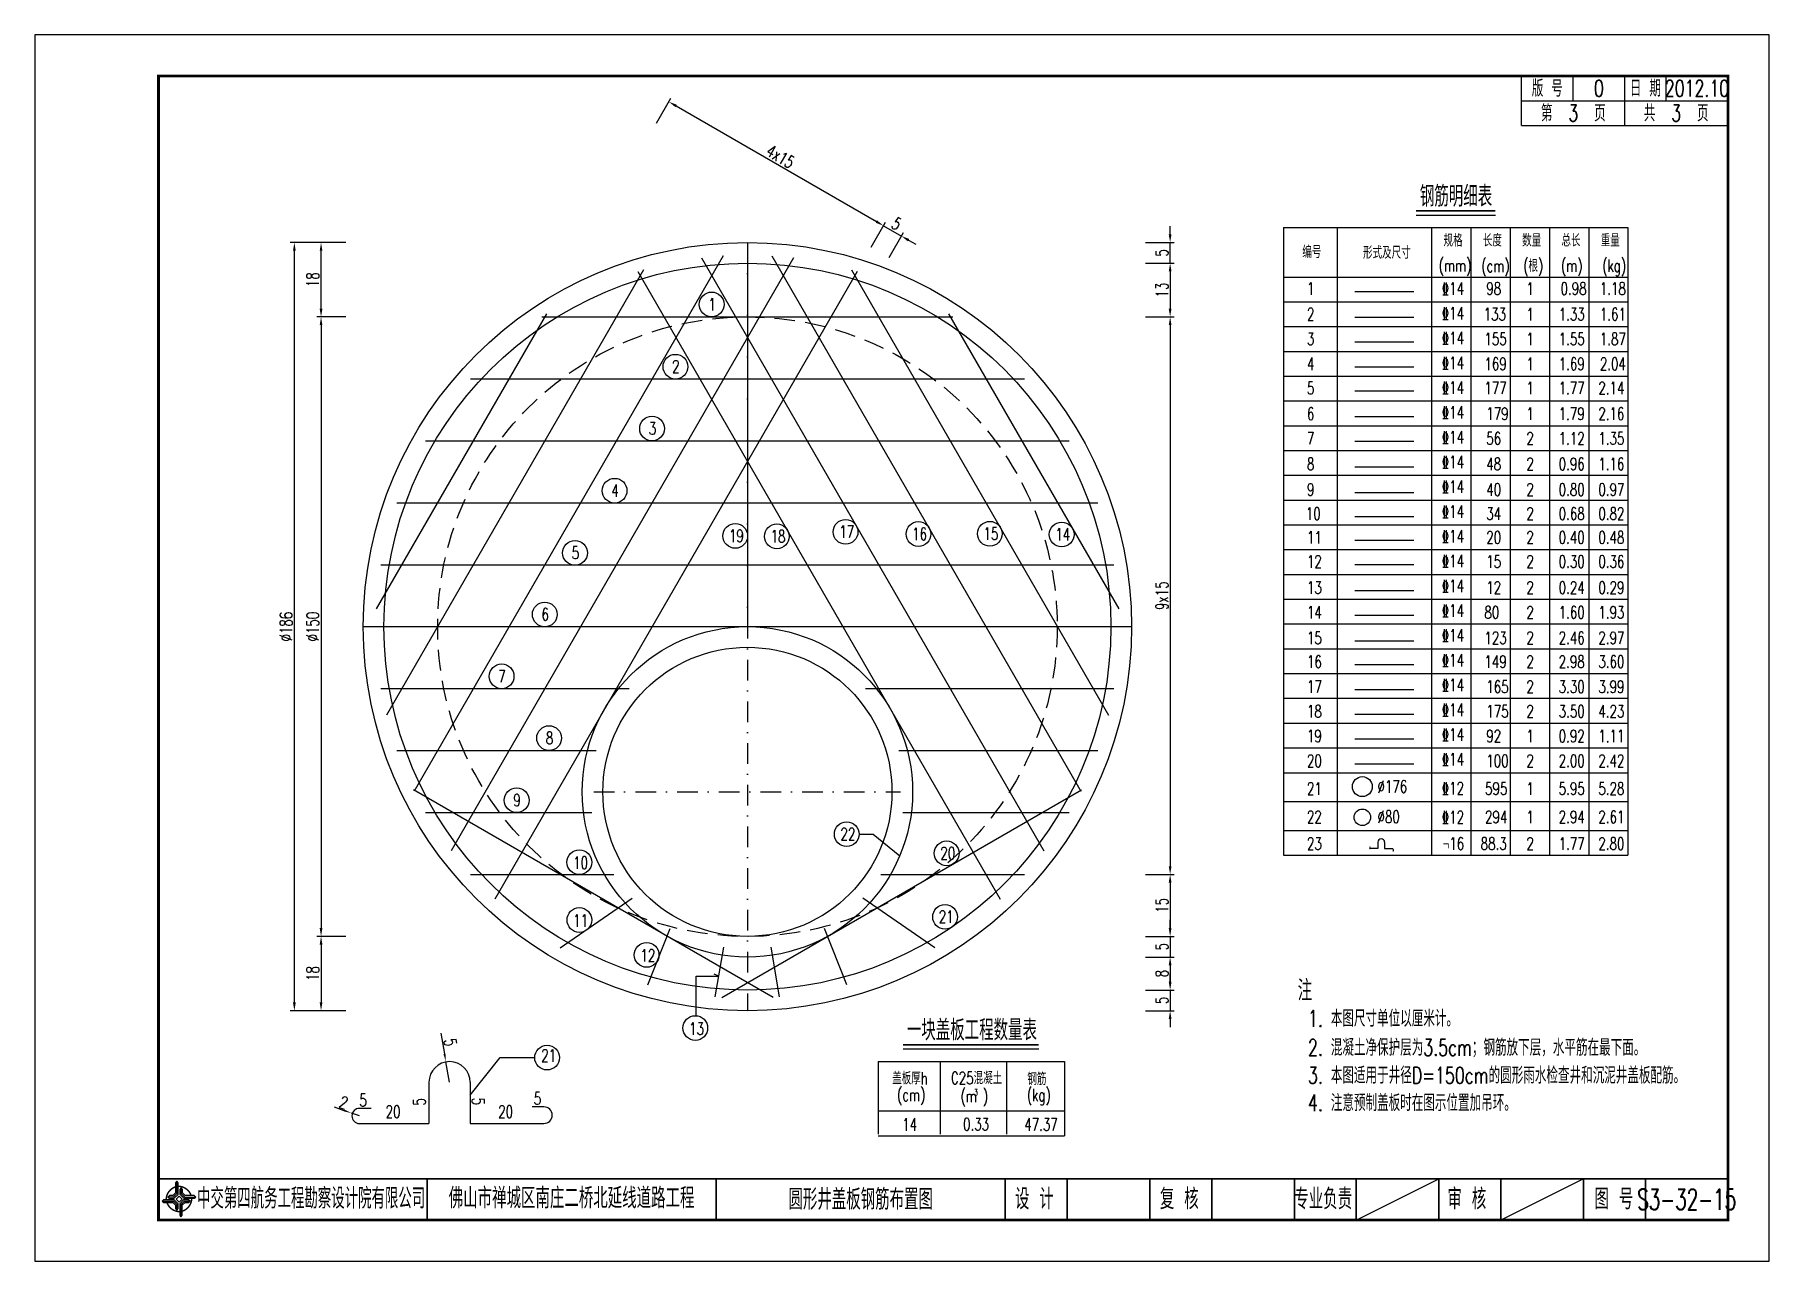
# Model space of a CAD drawing. Extents: x 5781 to 12795, y 1434 to 2653.
# Drawn here: x 7461.4 to 7881.4, y 1795.1 to 2092.1 of the extents above; entities that cross this region are included whole.
import ezdxf
from ezdxf.enums import TextEntityAlignment as Align

# ---------------------------------------------------------------- set-up
doc = ezdxf.new("R2010")
doc.units = 0
doc.header["$LTSCALE"] = 5
doc.header["$PDMODE"] = 32
doc.header["$PDSIZE"] = 0.3
doc.linetypes.add('DASHDOT', pattern=[1, 0.5, -0.25, 0, -0.25])
doc.linetypes.add('HIDDEN', pattern=[0.375, 0.25, -0.125])
doc.layers.get('0').update_dxf_attribs({"linetype": 'CONTINUOUS'})
doc.layers.get('Defpoints').update_dxf_attribs({"linetype": 'CONTINUOUS'})
for name, color, linetype in [('中心线', 2, 'DASHDOT'), ('图框', 7, 'CONTINUOUS'), ('尺寸标注', 4, 'CONTINUOUS'), ('文字', 7, 'CONTINUOUS'), ('文字字符', 7, 'CONTINUOUS'), ('结构', 7, 'CONTINUOUS'), ('钢筋', 1, 'CONTINUOUS')]:
    doc.layers.add(name, color=color, linetype=linetype)
doc.styles.get("Standard").update_dxf_attribs({"font": 'simplex1.shx', "width": 0.7, "bigfont": 'hztxt.shx'})
doc.dimstyles.new('比例1：10', dxfattribs={"dimtxt": 3, "dimasz": 2, "dimexe": 1, "dimexo": 1, "dimgap": 0.5, "dimtad": 1, "dimzin": 13, "dimdsep": 46, "dimtxsty": 'Standard', "dimcen": -0.09, "dimclrd": 256, "dimclre": 256, "dimclrt": 7, "dimaunit": 1, "dimazin": 0, "dimtfac": 0.0005, "dimtix": 1, "dimtmove": 2, "dimatfit": 3, "dimfxl": 0, "dimtolj": 1, "dimtzin": 13, "dimarcsym": 0})

msp = doc.modelspace()

# ---------------------------------------------------------------- texts
at = {"layer": '图框', "color": 7}
for s, height, width, p in [('版 号', 4, 0.7, (7827.6268, 2079.1207)), ('0', 4, 0.7, (7840.1268, 2079.1207)), ('日 期', 4, 0.7, (7851.3768, 2079.1207)), ('2012.10', 4, 0.7, (7863.8768, 2079.1207)), ('中交第四航务工程勘察设计院有限公司', 5, 0.65, (7528.3076, 1810.3692)), ('佛山市禅城区南庄二桥北延线道路工程', 5, 0.7, (7591.3768, 1810.4354)), ('设 计', 5, 0.7, (7703.4214, 1810.2153)), ('复 核', 5, 0.7, (7738.5163, 1810.2153)), ('专业负责', 5, 0.7, (7773.367, 1810.2153)), ('审 核', 5, 0.7, (7808.1408, 1810.2153)), ('图 号', 5, 0.7, (7843.76, 1810.2153))]:
    msp.add_text(s, height=height, dxfattribs=dict(at, width=width)).set_placement(p, align=Align.MIDDLE_CENTER)
at = {"layer": '图框', "color": 7, "width": 0.7}
msp.add_text('注', height=5, dxfattribs=at).set_placement((7767.1914, 1863.216), align=Align.TOP_LEFT)
at = {"layer": '尺寸标注', "color": 7, "width": 0.7}
for s, p in [('1', (7624.4991, 2025.3401)), ('2', (7615.72, 2010.2576)), ('3', (7610.064, 1995.2851)), ('4', (7600.9914, 1980.2344)), ('19', (7629.4853, 1969.2783)), ('18', (7639.5572, 1969.1727)), ('17', (7656.1944, 1970.2579)), ('16', (7673.8442, 1969.7457)), ('15', (7691.1286, 1969.8013)), ('14', (7708.5147, 1969.6216)), ('5', (7591.4124, 1965.176)), ('6', (7584.0866, 1950.2684)), ('7', (7573.6358, 1935.2836)), ('8', (7585.1346, 1920.3365)), ('9', (7577.2794, 1905.2886)), ('22', (7656.4748, 1897.0601)), ('20', (7680.6729, 1892.4229)), ('10', (7591.7568, 1890.118)), ('11', (7591.7659, 1876.1312)), ('21', (7680.2872, 1877.0381)), ('12', (7608.0425, 1867.6831)), ('13', (7619.8243, 1849.9647)), ('21', (7584.0196, 1843.441)), ('5', (7540.0043, 1832.6339)), ('5', (7582.2346, 1833.0506)), ('20', (7546.3517, 1829.8605)), ('20', (7573.6084, 1829.8605))]:
    msp.add_text(s, height=3, dxfattribs=at).set_placement(p)
at = {"layer": '尺寸标注', "color": 7, "linetype": 'Continuous', "width": 0.7}
for s, p in [('1. 本图尺寸单位以厘米计。', (7769.6841, 1851.9164)), ('2. 混凝土净保护层为3.5cm；钢筋放下层，水平筋在最下面。', (7769.6841, 1844.8794)), ('3. 本图适用于井径D=150cm的圆形雨水检查井和沉泥井盖板配筋。', (7769.6841, 1838.1398)), ('4. 注意预制盖板时在图示位置加吊环。', (7769.6841, 1831.4851))]:
    msp.add_text(s, height=4, dxfattribs=at).set_placement(p)
at = {"layer": '尺寸标注', "color": 7, "width": 0.7}
for rotation, p in [(90, (7555.9982, 1832.8369)), (270, (7567.2746, 1834.7181))]:
    msp.add_text('5', height=3, rotation=rotation, dxfattribs=at).set_placement(p)
at = {"layer": '尺寸标注', "color": 7, "char_height": 3, "attachment_point": 5}
for s, insert, rotation in [('\\A1;5', (7562.0316, 1848.1428), 280.275884), ('\\A1;2', (7536.1869, 1833.5487), 340.277006)]:
    msp.add_mtext(s, dxfattribs=dict(at, insert=insert, rotation=rotation))
at = {"layer": '文字', "color": 7, "width": 0.7}
for s, height, p in [('钢筋明细表', 5, (7796.7745, 2050.4982)), ('编号', 3, (7768.3113, 2038.0178)), ('规格', 3, (7802.5002, 2040.8192)), ('长度', 3, (7812.0148, 2040.8192)), ('数量', 3, (7821.5293, 2040.8192)), ('总长', 3, (7831.0439, 2040.8192)), ('重量', 3, (7840.5585, 2040.8192)), ('形式及尺寸', 3, (7782.9905, 2037.8653)), ('(mm)', 3, (7801.3185, 2034.7483)), ('(cm)', 3, (7811.6456, 2034.6316)), ('(根)', 3, (7821.7929, 2034.682)), ('(m)', 3, (7830.9274, 2034.682)), ('(kg)', 3, (7840.9231, 2034.682)), ('1', 3, (7769.4316, 2029.1557)), ('%%13214', 3, (7802.0736, 2029.1557)), ('98', 3, (7812.8522, 2029.1557)), ('1', 3, (7822.5694, 2029.1557)), ('0.98', 3, (7830.8373, 2029.1557)), ('1.18', 3, (7840.3519, 2029.1557)), ('2', 3, (7769.4316, 2022.9509)), ('%%13214', 3, (7802.0736, 2023.1557)), ('133', 3, (7812.2073, 2022.9509)), ('1', 3, (7822.5694, 2022.9509)), ('1.33', 3, (7830.382, 2022.9509)), ('1.61', 3, (7840.3519, 2022.9509)), ('3', 3, (7769.4316, 2016.9702)), ('%%13214', 3, (7802.0736, 2017.1557)), ('155', 3, (7812.3942, 2016.9702)), ('1', 3, (7822.5694, 2016.9702)), ('1.55', 3, (7830.382, 2016.9702)), ('1.87', 3, (7840.3519, 2016.9702)), ('4', 3, (7769.4316, 2010.9237)), ('%%13214', 3, (7802.0736, 2011.1557)), ('169', 3, (7812.3942, 2010.9237)), ('1', 3, (7822.5694, 2010.9237)), ('1.69', 3, (7830.382, 2010.9237)), ('2.04', 3, (7840.3519, 2010.9237)), ('5', 3, (7769.4316, 2005.056)), ('%%13214', 3, (7802.0736, 2005.1557)), ('177', 3, (7812.3942, 2005.056)), ('1', 3, (7822.5694, 2005.056)), ('1.77', 3, (7830.382, 2005.056)), ('2.14', 3, (7839.9944, 2005.056)), ('6', 3, (7769.4316, 1998.8391)), ('%%13214', 3, (7802.0736, 1999.1557)), ('179', 3, (7812.8522, 1998.8391)), ('1', 3, (7822.5694, 1998.8391)), ('1.79', 3, (7830.382, 1998.8391)), ('2.16', 3, (7839.9944, 1998.8391)), ('7', 3, (7769.4316, 1992.8614)), ('%%13214', 3, (7802.0736, 1993.1557)), ('56', 3, (7812.8522, 1992.8614)), ('2', 3, (7822.5694, 1992.8614)), ('1.12', 3, (7830.382, 1992.8614)), ('1.35', 3, (7839.9944, 1992.8614)), ('8', 3, (7769.4316, 1986.6778)), ('%%13214', 3, (7802.0736, 1987.1557)), ('48', 3, (7812.8522, 1986.6778)), ('2', 3, (7822.5694, 1986.6778)), ('0.96', 3, (7830.382, 1986.6778)), ('1.16', 3, (7839.9944, 1986.6778)), ('9', 3, (7769.4316, 1980.4834)), ('%%13214', 3, (7802.0736, 1981.1557)), ('40', 3, (7812.8522, 1980.4834)), ('2', 3, (7822.5694, 1980.4834)), ('0.80', 3, (7830.382, 1980.4834)), ('0.97', 3, (7839.9944, 1980.4834)), ('10', 3, (7769.1653, 1974.6489)), ('%%13214', 3, (7802.0736, 1975.1557)), ('34', 3, (7812.8522, 1974.6489)), ('2', 3, (7822.5694, 1974.6489)), ('0.68', 3, (7830.382, 1974.6489)), ('0.82', 3, (7839.9944, 1974.6489)), ('11', 3, (7769.4316, 1968.8887)), ('%%13214', 3, (7802.0736, 1969.1557)), ('20', 3, (7812.8522, 1968.8887)), ('2', 3, (7822.5694, 1968.8887)), ('0.40', 3, (7830.382, 1968.8887)), ('0.48', 3, (7839.9944, 1968.8887)), ('12', 3, (7769.4316, 1963.043)), ('%%13214', 3, (7802.0736, 1963.1557)), ('15', 3, (7812.8522, 1963.043)), ('2', 3, (7822.5694, 1963.043)), ('0.30', 3, (7830.382, 1963.043)), ('0.36', 3, (7839.9944, 1963.043)), ('13', 3, (7769.4316, 1956.7398)), ('%%13214', 3, (7802.0736, 1957.1557)), ('12', 3, (7812.8522, 1956.7398)), ('2', 3, (7822.5694, 1956.7398)), ('0.24', 3, (7830.382, 1956.7398)), ('0.29', 3, (7839.9944, 1956.7398)), ('14', 3, (7769.4316, 1950.7517)), ('%%13214', 3, (7802.0736, 1951.1557)), ('80', 3, (7812.3942, 1950.7517)), ('2', 3, (7822.5694, 1950.7517)), ('1.60', 3, (7830.382, 1950.7517)), ('1.93', 3, (7839.9944, 1950.7517)), ('15', 3, (7769.4316, 1944.5745)), ('%%13214', 3, (7802.0736, 1945.1557)), ('123', 3, (7812.3942, 1944.5745)), ('2', 3, (7822.5694, 1944.5745)), ('2.46', 3, (7830.382, 1944.5745)), ('2.97', 3, (7839.9944, 1944.5745)), ('16', 3, (7769.4316, 1938.7991)), ('%%13214', 3, (7802.0736, 1939.1557)), ('149', 3, (7812.3942, 1938.7991)), ('2', 3, (7822.5694, 1938.7991)), ('2.98', 3, (7830.382, 1938.7991)), ('3.60', 3, (7839.9944, 1938.7991)), ('17', 3, (7769.4316, 1932.7408)), ('%%13214', 3, (7802.0736, 1933.1557)), ('165', 3, (7812.8522, 1932.7408)), ('2', 3, (7822.5694, 1932.7408)), ('3.30', 3, (7830.382, 1932.7408)), ('3.99', 3, (7839.9944, 1932.7408)), ('18', 3, (7769.4316, 1926.7917)), ('%%13214', 3, (7802.0736, 1927.1557)), ('175', 3, (7812.8522, 1926.7917)), ('2', 3, (7822.5694, 1926.7917)), ('3.50', 3, (7830.382, 1926.7917)), ('4.23', 3, (7839.9944, 1926.7917)), ('19', 3, (7769.4316, 1920.7917)), ('%%13214', 3, (7802.0736, 1921.1557)), ('92', 3, (7812.8522, 1920.7917)), ('1', 3, (7822.5694, 1920.7917)), ('0.92', 3, (7830.382, 1920.7917)), ('1.11', 3, (7839.9944, 1920.7917)), ('20', 3, (7769.4316, 1914.7917)), ('%%13214', 3, (7802.0736, 1915.1557)), ('100', 3, (7812.8522, 1914.7917)), ('2', 3, (7822.5694, 1914.7917)), ('2.00', 3, (7830.382, 1914.7917)), ('2.42', 3, (7839.9944, 1914.7917)), ('21', 3, (7769.4316, 1908.0774)), ('%%C176', 3, (7786.5072, 1908.5698)), ('%%13212', 3, (7802.0736, 1908.1557)), ('595', 3, (7812.5442, 1908.0774)), ('1', 3, (7822.5694, 1908.0774)), ('5.95', 3, (7830.382, 1908.0774)), ('5.28', 3, (7839.9944, 1908.0774)), ('22', 3, (7769.4316, 1901.2067)), ('%%c80', 3, (7786.5072, 1901.2514)), ('%%13212', 3, (7802.0736, 1901.1557)), ('294', 3, (7812.5442, 1901.2067)), ('1', 3, (7822.5694, 1901.2067)), ('2.94', 3, (7830.382, 1901.2067)), ('2.61', 3, (7839.9944, 1901.2067)), ('23', 3, (7769.4316, 1894.7567)), ('¬16', 3, (7802.3025, 1894.7567)), ('88.3', 3, (7811.4863, 1894.7567)), ('2', 3, (7822.5694, 1894.7567)), ('1.77', 3, (7830.382, 1894.7567)), ('2.80', 3, (7839.9944, 1894.7567)), ('一块盖板工程数量表', 5, (7672.5588, 1848.5997)), ('盖板厚h', 3, (7668.988, 1837.9469)), ('C25混凝土', 3, (7683.2263, 1838.0024)), ('钢筋', 3, (7701.7214, 1837.7805)), ('(cm)', 3, (7670.1774, 1833.9356)), ('(m )', 3, (7685.5356, 1833.6267)), ('3', 1.5, (7688.7568, 1835.2991)), ('(kg)', 3, (7701.613, 1833.8974)), ('14', 3, (7671.4077, 1826.7415)), ('0.33', 3, (7686.1678, 1826.8109)), ('47.37', 3, (7700.9865, 1826.7415))]:
    msp.add_text(s, height=height, dxfattribs=at).set_placement(p)

# ---------------------------------------------------------------- blocks, each defined once
blk = doc.blocks.new('series')
at = {"width": 0.75}
for tag, height, p in [('页码', 4, (-35, -19)), ('图名', 5, (-220, -282)), ('图号', 5, (-20, -282))]:
    blk.add_attdef(tag, text='', height=height, dxfattribs=at).set_placement(p, align=Align.MIDDLE_CENTER)
blk = doc.blocks.new('tb')
at = {"lineweight": -3}
h = blk.add_hatch(color=256, dxfattribs=at)
h.paths.add_polyline_path([(-1.23, -0.13), (-3.78, -0.14), (-4.14, -0.41), (-1.4, -0.44), (-0.56, -1.24), (-0.54, -2.62), (-0.27, -2.2), (-0.26, -1.06)])
h.paths.add_polyline_path([(0.13, -1.08), (0.14, -3.86), (0.41, -4.26), (0.44, -1.24), (1.25, -0.43), (2.66, -0.43), (2.26, -0.16), (1.07, -0.15)])
h.paths.add_polyline_path([(1.08, 0.3), (3.62, 0.3), (4.02, 0.56), (1.25, 0.57), (0.43, 1.39), (0.43, 2.8), (0.16, 2.41), (0.15, 1.24)])
h.paths.add_polyline_path([(-0.28, 1.21), (-0.28, 3.99), (-0.56, 4.39), (-0.57, 1.41), (-1.38, 0.6), (-2.74, 0.56), (-2.33, 0.3), (-1.2, 0.29)])
for p, q in [((-0.56, 4.39), (-0.57, 1.41)), ((-1.38, 0.6), (-2.74, 0.56)), ((-0.57, 1.41), (-1.38, 0.6)), ((0.43, 2.8), (0.43, 1.39)), ((0.43, 1.39), (1.25, 0.57)), ((1.25, 0.57), (4.02, 0.56)), ((-4.14, -0.41), (-1.4, -0.44)), ((-1.4, -0.44), (-0.56, -1.24)), ((-0.56, -1.24), (-0.54, -2.62)), ((0.41, -4.26), (0.44, -1.24)), ((0.44, -1.24), (1.25, -0.43)), ((1.25, -0.43), (2.66, -0.43))]:
    blk.add_line(p, q, dxfattribs=at)
at = {"lineweight": -3, "flags": 128}
for points in [[(-0.9, 3.99), (-0.9, 1.58), (-1.53, 0.91), (-2.34, 0.91), (-2.74, 0.56), (-2.33, 0.3), (-1.2, 0.29), (-0.28, 1.21), (-0.28, 3.99), (-0.56, 4.39)], [(-0.04, 0.77), (0.68, 0.04), (-0.04, -0.69), (-0.77, 0.05)], [(3.62, 0.92), (1.43, 0.92), (0.77, 1.54), (0.77, 2.38), (0.43, 2.8), (0.16, 2.41), (0.15, 1.24), (1.08, 0.3), (3.62, 0.3), (4.02, 0.56)], [(-3.73, -0.76), (-1.54, -0.76), (-0.89, -1.39), (-0.89, -2.21), (-0.54, -2.62), (-0.27, -2.2), (-0.26, -1.06), (-1.23, -0.13), (-3.78, -0.14), (-4.14, -0.41)], [(0.75, -3.85), (0.75, -1.43), (1.4, -0.78), (2.26, -0.78), (2.66, -0.43), (2.26, -0.16), (1.07, -0.15), (0.13, -1.08), (0.14, -3.86), (0.41, -4.26)]]:
    blk.add_lwpolyline(points, close=True, dxfattribs=at)
at = {"lineweight": -3, "const_width": 0.35, "flags": 128}
for points in [[(-0.9, 3.02, 0.324167), (-3.16, -0.14)], [(2.88, 0.92, 0.324403), (-0.24, 3.15)], [(0.75, -2.86, 0.325418), (3.02, 0.26)], [(-2.98, -0.76, 0.322976), (0.14, -2.98)]]:
    blk.add_lwpolyline(points, format="xyb", dxfattribs=at)
blk = doc.blocks.new('*D688')
at = {"layer": 'Defpoints', "color": 0, "ltscale": 0.5}
for p in [(7530.71, 2041.79), (7633.95, 2041.79), (7633.95, 2023.79)]:
    blk.add_point(p, dxfattribs=at)
at = {"layer": '尺寸标注', "lineweight": -2, "ltscale": 0.5}
for p, q in [((7536.71, 2041.79), (7529.71, 2041.79)), ((7530.71, 2025.79), (7530.71, 2039.79)), ((7536.71, 2023.79), (7529.71, 2023.79))]:
    blk.add_line(p, q, dxfattribs=at)
at = {"layer": '尺寸标注', "ltscale": 0.5}
for points in [[(7530.38, 2039.79), (7531.05, 2039.79), (7530.71, 2041.79)], [(7530.38, 2025.79), (7531.05, 2025.79), (7530.71, 2023.79)]]:
    blk.add_solid(points, dxfattribs=at)
at = {"layer": '尺寸标注', "color": 7, "ltscale": 0.5, "insert": (7528.71, 2032.79), "char_height": 3, "attachment_point": 5, "rotation": 90}
blk.add_mtext('\\A1;18', dxfattribs=at)
blk = doc.blocks.new('*D689')
at = {"layer": 'Defpoints', "color": 0, "ltscale": 0.5}
for p in [(7633.95, 2023.79), (7530.71, 1873.79), (7633.95, 1873.79)]:
    blk.add_point(p, dxfattribs=at)
at = {"layer": '尺寸标注', "lineweight": -2, "ltscale": 0.5}
for p, q in [((7536.71, 2023.79), (7529.71, 2023.79)), ((7530.71, 2021.79), (7530.71, 1875.79)), ((7536.71, 1873.79), (7529.71, 1873.79))]:
    blk.add_line(p, q, dxfattribs=at)
at = {"layer": '尺寸标注', "ltscale": 0.5}
for points in [[(7530.38, 2021.79), (7531.05, 2021.79), (7530.71, 2023.79)], [(7530.38, 1875.79), (7531.05, 1875.79), (7530.71, 1873.79)]]:
    blk.add_solid(points, dxfattribs=at)
at = {"layer": '尺寸标注', "color": 7, "ltscale": 0.5, "insert": (7528.71, 1948.79), "char_height": 3, "attachment_point": 5, "rotation": 90}
blk.add_mtext('\\A1;∅150', dxfattribs=at)
blk = doc.blocks.new('*D690')
at = {"layer": 'Defpoints', "color": 0, "ltscale": 0.5}
for p in [(7633.95, 1873.79), (7530.71, 1855.79), (7633.95, 1855.79)]:
    blk.add_point(p, dxfattribs=at)
at = {"layer": '尺寸标注', "lineweight": -2, "ltscale": 0.5}
for p, q in [((7536.71, 1873.79), (7529.71, 1873.79)), ((7530.71, 1871.79), (7530.71, 1857.79)), ((7536.71, 1855.79), (7529.71, 1855.79))]:
    blk.add_line(p, q, dxfattribs=at)
at = {"layer": '尺寸标注', "ltscale": 0.5}
for points in [[(7530.38, 1871.79), (7531.05, 1871.79), (7530.71, 1873.79)], [(7530.38, 1857.79), (7531.05, 1857.79), (7530.71, 1855.79)]]:
    blk.add_solid(points, dxfattribs=at)
at = {"layer": '尺寸标注', "color": 7, "ltscale": 0.5, "insert": (7528.71, 1864.79), "char_height": 3, "attachment_point": 5, "rotation": 90}
blk.add_mtext('\\A1;18', dxfattribs=at)
blk = doc.blocks.new('*D691')
at = {"layer": 'Defpoints', "color": 0, "ltscale": 0.5}
for p in [(7524.25, 2041.79), (7633.95, 2041.79), (7633.95, 1855.79)]:
    blk.add_point(p, dxfattribs=at)
at = {"layer": '尺寸标注', "lineweight": -2, "ltscale": 0.5}
for p, q in [((7530.25, 2041.79), (7523.25, 2041.79)), ((7524.25, 1857.79), (7524.25, 2039.79)), ((7530.25, 1855.79), (7523.25, 1855.79))]:
    blk.add_line(p, q, dxfattribs=at)
at = {"layer": '尺寸标注', "ltscale": 0.5}
for points in [[(7523.92, 2039.79), (7524.59, 2039.79), (7524.25, 2041.79)], [(7523.92, 1857.79), (7524.59, 1857.79), (7524.25, 1855.79)]]:
    blk.add_solid(points, dxfattribs=at)
at = {"layer": '尺寸标注', "color": 7, "ltscale": 0.5, "insert": (7522.25, 1948.79), "char_height": 3, "attachment_point": 5, "rotation": 90}
blk.add_mtext('\\A1;∅186', dxfattribs=at)
blk = doc.blocks.new('*D692')
at = {"layer": 'Defpoints', "color": 0, "ltscale": 0.5}
for p in [(7671.23, 2043.37), (7599.31, 1928.79), (7603.64, 1926.29)]:
    blk.add_point(p, dxfattribs=at)
at = {"layer": '尺寸标注', "lineweight": -2, "ltscale": 0.5}
for p, q in [((7665.17, 2046.87), (7663.44, 2047.87)), ((7663.9, 2040.67), (7667.4, 2046.74)), ((7666.9, 2045.87), (7671.23, 2043.37)), ((7668.23, 2038.17), (7671.73, 2044.24)), ((7672.97, 2042.37), (7674.7, 2041.37))]:
    blk.add_line(p, q, dxfattribs=at)
at = {"layer": '尺寸标注', "ltscale": 0.5}
for points in [[(7665.34, 2047.16), (7665.01, 2046.58), (7666.9, 2045.87)], [(7673.13, 2042.66), (7672.8, 2042.08), (7671.23, 2043.37)]]:
    blk.add_solid(points, dxfattribs=at)
at = {"layer": '尺寸标注', "color": 7, "ltscale": 0.5, "insert": (7670.07, 2046.35), "char_height": 3, "attachment_point": 5, "rotation": 330}
blk.add_mtext('\\A1;5', dxfattribs=at)
blk = doc.blocks.new('*D693')
at = {"layer": 'Defpoints', "color": 0, "ltscale": 0.5}
for p in [(7666.9, 2045.87), (7585.28, 2024.5), (7637.24, 1994.5)]:
    blk.add_point(p, dxfattribs=at)
at = {"layer": '尺寸标注', "lineweight": -2, "ltscale": 0.5}
for p, q in [((7611.94, 2070.67), (7615.44, 2076.74)), ((7616.67, 2074.87), (7665.17, 2046.87)), ((7663.9, 2040.67), (7667.4, 2046.74))]:
    blk.add_line(p, q, dxfattribs=at)
at = {"layer": '尺寸标注', "ltscale": 0.5}
for points in [[(7616.84, 2075.16), (7616.51, 2074.58), (7614.94, 2075.87)], [(7665.34, 2047.16), (7665.01, 2046.58), (7666.9, 2045.87)]]:
    blk.add_solid(points, dxfattribs=at)
at = {"layer": '尺寸标注', "color": 7, "ltscale": 0.5, "insert": (7641.92, 2062.6), "char_height": 3, "attachment_point": 5, "rotation": 330}
blk.add_mtext('\\A1;4x15', dxfattribs=at)
blk = doc.blocks.new('*D694')
at = {"layer": 'Defpoints', "color": 0, "ltscale": 0.5}
for p in [(7633.95, 2041.79), (7736.3, 2041.79), (7633.95, 2036.79)]:
    blk.add_point(p, dxfattribs=at)
at = {"layer": '尺寸标注', "lineweight": -2, "ltscale": 0.5}
for p, q in [((7736.3, 2043.79), (7736.3, 2045.79)), ((7730.3, 2041.79), (7737.3, 2041.79)), ((7736.3, 2036.79), (7736.3, 2041.79)), ((7730.3, 2036.79), (7737.3, 2036.79)), ((7736.3, 2034.79), (7736.3, 2032.79))]:
    blk.add_line(p, q, dxfattribs=at)
at = {"layer": '尺寸标注', "ltscale": 0.5}
for points in [[(7735.96, 2043.79), (7736.63, 2043.79), (7736.3, 2041.79)], [(7735.96, 2034.79), (7736.63, 2034.79), (7736.3, 2036.79)]]:
    blk.add_solid(points, dxfattribs=at)
at = {"layer": '尺寸标注', "color": 7, "ltscale": 0.5, "insert": (7734.3, 2039.29), "char_height": 3, "attachment_point": 5, "rotation": 90}
blk.add_mtext('\\A1;5', dxfattribs=at)
blk = doc.blocks.new('*D695')
at = {"layer": 'Defpoints', "color": 0, "ltscale": 0.5}
for p in [(7633.95, 2036.79), (7633.95, 2023.79), (7736.3, 2023.79)]:
    blk.add_point(p, dxfattribs=at)
at = {"layer": '尺寸标注', "lineweight": -2, "ltscale": 0.5}
for p, q in [((7730.3, 2036.79), (7737.3, 2036.79)), ((7736.3, 2034.79), (7736.3, 2025.79)), ((7730.3, 2023.79), (7737.3, 2023.79))]:
    blk.add_line(p, q, dxfattribs=at)
at = {"layer": '尺寸标注', "ltscale": 0.5}
for points in [[(7735.96, 2034.79), (7736.63, 2034.79), (7736.3, 2036.79)], [(7735.96, 2025.79), (7736.63, 2025.79), (7736.3, 2023.79)]]:
    blk.add_solid(points, dxfattribs=at)
at = {"layer": '尺寸标注', "color": 7, "ltscale": 0.5, "insert": (7734.3, 2030.29), "char_height": 3, "attachment_point": 5, "rotation": 90}
blk.add_mtext('\\A1;13', dxfattribs=at)
blk = doc.blocks.new('*D696')
at = {"layer": 'Defpoints', "color": 0, "ltscale": 0.5}
for p in [(7633.95, 2023.79), (7701.03, 1888.79), (7736.3, 1888.79)]:
    blk.add_point(p, dxfattribs=at)
at = {"layer": '尺寸标注', "lineweight": -2, "ltscale": 0.5}
for p, q in [((7730.3, 2023.79), (7737.3, 2023.79)), ((7736.3, 2021.79), (7736.3, 1890.79)), ((7730.3, 1888.79), (7737.3, 1888.79))]:
    blk.add_line(p, q, dxfattribs=at)
at = {"layer": '尺寸标注', "ltscale": 0.5}
for points in [[(7735.96, 2021.79), (7736.63, 2021.79), (7736.3, 2023.79)], [(7735.96, 1890.79), (7736.63, 1890.79), (7736.3, 1888.79)]]:
    blk.add_solid(points, dxfattribs=at)
at = {"layer": '尺寸标注', "color": 7, "ltscale": 0.5, "insert": (7734.3, 1956.29), "char_height": 3, "attachment_point": 5, "rotation": 90}
blk.add_mtext('\\A1;9x15', dxfattribs=at)
blk = doc.blocks.new('*D697')
at = {"layer": 'Defpoints', "color": 0, "ltscale": 0.5}
for p in [(7666.26, 1888.79), (7633.95, 1873.79), (7736.3, 1873.79)]:
    blk.add_point(p, dxfattribs=at)
at = {"layer": '尺寸标注', "lineweight": -2, "ltscale": 0.5}
for p, q in [((7730.3, 1888.79), (7737.3, 1888.79)), ((7736.3, 1886.79), (7736.3, 1875.79)), ((7730.3, 1873.79), (7737.3, 1873.79))]:
    blk.add_line(p, q, dxfattribs=at)
at = {"layer": '尺寸标注', "ltscale": 0.5}
for points in [[(7735.96, 1886.79), (7736.63, 1886.79), (7736.3, 1888.79)], [(7735.96, 1875.79), (7736.63, 1875.79), (7736.3, 1873.79)]]:
    blk.add_solid(points, dxfattribs=at)
at = {"layer": '尺寸标注', "color": 7, "ltscale": 0.5, "insert": (7734.3, 1881.29), "char_height": 3, "attachment_point": 5, "rotation": 90}
blk.add_mtext('\\A1;15', dxfattribs=at)
blk = doc.blocks.new('*D698')
at = {"layer": 'Defpoints', "color": 0, "ltscale": 0.5}
for p in [(7633.95, 1873.79), (7633.95, 1868.79), (7736.3, 1868.79)]:
    blk.add_point(p, dxfattribs=at)
at = {"layer": '尺寸标注', "lineweight": -2, "ltscale": 0.5}
for p, q in [((7736.3, 1875.79), (7736.3, 1877.79)), ((7730.3, 1873.79), (7737.3, 1873.79)), ((7736.3, 1873.79), (7736.3, 1868.79)), ((7730.3, 1868.79), (7737.3, 1868.79)), ((7736.3, 1866.79), (7736.3, 1864.79))]:
    blk.add_line(p, q, dxfattribs=at)
at = {"layer": '尺寸标注', "ltscale": 0.5}
for points in [[(7735.96, 1875.79), (7736.63, 1875.79), (7736.3, 1873.79)], [(7735.96, 1866.79), (7736.63, 1866.79), (7736.3, 1868.79)]]:
    blk.add_solid(points, dxfattribs=at)
at = {"layer": '尺寸标注', "color": 7, "ltscale": 0.5, "insert": (7734.3, 1871.29), "char_height": 3, "attachment_point": 5, "rotation": 90}
blk.add_mtext('\\A1;5', dxfattribs=at)
blk = doc.blocks.new('*D699')
at = {"layer": 'Defpoints', "color": 0, "ltscale": 0.5}
for p in [(7633.95, 1868.79), (7633.95, 1860.79), (7736.3, 1860.79)]:
    blk.add_point(p, dxfattribs=at)
at = {"layer": '尺寸标注', "lineweight": -2, "ltscale": 0.5}
for p, q in [((7730.3, 1868.79), (7737.3, 1868.79)), ((7736.3, 1866.79), (7736.3, 1862.79)), ((7730.3, 1860.79), (7737.3, 1860.79))]:
    blk.add_line(p, q, dxfattribs=at)
at = {"layer": '尺寸标注', "ltscale": 0.5}
for points in [[(7735.96, 1866.79), (7736.63, 1866.79), (7736.3, 1868.79)], [(7735.96, 1862.79), (7736.63, 1862.79), (7736.3, 1860.79)]]:
    blk.add_solid(points, dxfattribs=at)
at = {"layer": '尺寸标注', "color": 7, "ltscale": 0.5, "insert": (7734.3, 1864.79), "char_height": 3, "attachment_point": 5, "rotation": 90}
blk.add_mtext('\\A1;8', dxfattribs=at)
blk = doc.blocks.new('*D700')
at = {"layer": 'Defpoints', "color": 0, "ltscale": 0.5}
for p in [(7633.95, 1860.79), (7633.95, 1855.79), (7736.3, 1855.79)]:
    blk.add_point(p, dxfattribs=at)
at = {"layer": '尺寸标注', "lineweight": -2, "ltscale": 0.5}
for p, q in [((7730.3, 1860.79), (7737.3, 1860.79)), ((7736.3, 1862.79), (7736.3, 1864.79)), ((7736.3, 1860.79), (7736.3, 1855.79)), ((7730.3, 1855.79), (7737.3, 1855.79)), ((7736.3, 1853.79), (7736.3, 1851.79))]:
    blk.add_line(p, q, dxfattribs=at)
at = {"layer": '尺寸标注', "ltscale": 0.5}
for points in [[(7735.96, 1862.79), (7736.63, 1862.79), (7736.3, 1860.79)], [(7735.96, 1853.79), (7736.63, 1853.79), (7736.3, 1855.79)]]:
    blk.add_solid(points, dxfattribs=at)
at = {"layer": '尺寸标注', "color": 7, "ltscale": 0.5, "insert": (7734.3, 1858.29), "char_height": 3, "attachment_point": 5, "rotation": 90}
blk.add_mtext('\\A1;5', dxfattribs=at)
blk = doc.blocks.new('DIM')
at = {"layer": '尺寸标注'}
blk.add_solid([(-1, -0.125), (-1, 0.125), (0, 0)], dxfattribs=at)
blk = doc.blocks.new('123')
at = {"layer": '图框'}
blk.add_lwpolyline([(6201.38, 2092.12), (6201.38, 2389.12), (5781.38, 2389.12), (5781.38, 2092.12)], close=True, dxfattribs=at)

# ---------------------------------------------------------------- dimensions: what is measured, and where the dimension line sits
at = {"layer": '尺寸标注', "ltscale": 0.5}
dim = msp.add_aligned_dim(p1=(7585.2825, 2024.4968), p2=(7637.244, 1994.4968), distance=59.3207, text='4x15', dimstyle='比例1：10', dxfattribs=at)
dim.commit()
dim.dimension.update_dxf_attribs({"geometry": '*D693', "text_midpoint": (7641.9236, 2062.6021)})
dim = msp.add_aligned_dim(p1=(7599.308, 1928.7896), p2=(7603.6381, 1926.2896), distance=135.1928, dimstyle='比例1：10', dxfattribs=at)
dim.commit()
dim.dimension.update_dxf_attribs({"geometry": '*D692', "text_midpoint": (7670.0694, 2046.3521)})
for base, p1, p2, picture, middle in [((7736.2975, 2041.7896), (7633.949, 2036.7896), (7633.949, 2041.7896), '*D694', (7734.2975, 2039.2896)), ((7530.7135, 2041.7896), (7633.949, 2023.7896), (7633.949, 2041.7896), '*D688', (7528.7135, 2032.7896)), ((7736.2975, 2023.7896), (7633.949, 2036.7896), (7633.949, 2023.7896), '*D695', (7734.2975, 2030.2896)), ((7736.2975, 1873.7896), (7666.26, 1888.7896), (7633.949, 1873.7896), '*D697', (7734.2975, 1881.2896)), ((7736.2975, 1868.7896), (7633.949, 1873.7896), (7633.949, 1868.7896), '*D698', (7734.2975, 1871.2896)), ((7530.7135, 1855.7896), (7633.949, 1873.7896), (7633.949, 1855.7896), '*D690', (7528.7135, 1864.7896)), ((7736.2975, 1860.7896), (7633.949, 1868.7896), (7633.949, 1860.7896), '*D699', (7734.2975, 1864.7896)), ((7736.2975, 1855.7896), (7633.949, 1860.7896), (7633.949, 1855.7896), '*D700', (7734.2975, 1858.2896))]:
    dim = msp.add_linear_dim(base=base, p1=p1, p2=p2, angle=90, dimstyle='比例1：10', dxfattribs=at)
    dim.commit()
    dim.dimension.update_dxf_attribs({"geometry": picture, "text_midpoint": middle})
for base, p1, p2, text, picture, middle in [((7524.2545, 2041.7896), (7633.949, 1855.7896), (7633.949, 2041.7896), '∅186', '*D691', (7522.2545, 1948.7896)), ((7530.7135, 1873.7896), (7633.949, 2023.7896), (7633.949, 1873.7896), '∅150', '*D689', (7528.7135, 1948.7896)), ((7736.2975, 1888.7896), (7633.949, 2023.7896), (7701.031, 1888.7896), '9x15', '*D696', (7734.2975, 1956.2896))]:
    dim = msp.add_linear_dim(base=base, p1=p1, p2=p2, angle=90, text=text, dimstyle='比例1：10', dxfattribs=at)
    dim.commit()
    dim.dimension.update_dxf_attribs({"geometry": picture, "text_midpoint": middle})

# ---------------------------------------------------------------- linework, layer by layer
for p, q in [((7795.8445, 2048.435), (7815.0738, 2048.435)), ((7671.6288, 1846.5365), (7704.4757, 1846.5365))]:
    msp.add_line(p, q)
at = {"const_width": 0.4}
for points in [[(7795.8445, 2049.435), (7815.0738, 2049.435)], [(7671.6288, 1847.5365), (7704.4757, 1847.5365)]]:
    msp.add_lwpolyline(points, dxfattribs=at)
at = {"layer": '中心线', "ltscale": 2}
for p, q in [((7633.949, 2041.7896), (7633.949, 1855.7896)), ((7540.949, 1948.7896), (7726.949, 1948.7896)), ((7596.7262, 1908.7896), (7671.0055, 1908.7896))]:
    msp.add_line(p, q, dxfattribs=at)
at = {"layer": '图框'}
for p, q in [((7821.3768, 2070.1207), (7821.3768, 2082.1207)), ((7833.8768, 2076.1207), (7833.8768, 2082.1207)), ((7846.3768, 2076.1207), (7846.3768, 2082.1207)), ((7856.3768, 2076.1207), (7856.3768, 2082.1207)), ((7821.3768, 2076.1207), (7871.3768, 2076.1207)), ((7846.3768, 2070.1207), (7846.3768, 2076.1207)), ((7821.3768, 2070.1207), (7871.3768, 2070.1207)), ((7781.3768, 1805.1207), (7801.3768, 1815.1207)), ((7836.3768, 1815.1207), (7816.3768, 1805.1207))]:
    msp.add_line(p, q, dxfattribs=at)
for points, const_width in [([(7871.3768, 2082.1207), (7491.3768, 2082.1207), (7491.3768, 1805.1207), (7871.3768, 1805.1207), (7871.3768, 2082.1207)], 0.7), ([(7491.3768, 1815.1207), (7871.3768, 1815.1207)], 0.4), ([(7556.3768, 1815.1207), (7556.3768, 1805.1207)], 0.4), ([(7626.3768, 1805.1207), (7626.3768, 1815.1207)], 0.4), ([(7696.3768, 1805.1207), (7696.3768, 1815.1207)], 0.4), ([(7711.3768, 1805.1207), (7711.3768, 1815.1207)], 0.4), ([(7731.3768, 1805.1207), (7731.3768, 1815.1207)], 0.4), ([(7746.3768, 1805.1207), (7746.3768, 1815.1207)], 0.4), ([(7766.3768, 1805.1207), (7766.3768, 1815.1207)], 0.4), ([(7766.3768, 1805.1207), (7766.3768, 1815.1207)], 0.4), ([(7781.3768, 1805.1207), (7781.3768, 1815.1207)], 0.4), ([(7801.3768, 1805.1207), (7801.3768, 1815.1207)], 0.4), ([(7816.3768, 1805.1207), (7816.3768, 1815.1207)], 0.4), ([(7836.3768, 1805.1207), (7836.3768, 1815.1207)], 0.4), ([(7851.3768, 1805.1207), (7851.3768, 1815.1207)], 0.4)]:
    msp.add_lwpolyline(points, dxfattribs=dict(at, const_width=const_width))
at = {"layer": '尺寸标注', "ltscale": 0.5}
for p, q in [((7660.9869, 1898.544), (7664.4243, 1898.544)), ((7664.4243, 1898.544), (7670.8382, 1893.3239)), ((7621.5741, 1854.5809), (7621.5741, 1864.1801)), ((7621.5741, 1864.1801), (7627.0298, 1864.1801)), ((7627.0298, 1864.1801), (7625.8657, 1864.6254))]:
    msp.add_line(p, q, dxfattribs=at)
at = {"layer": '尺寸标注', "color": 1}
for p, q in [((7786.5807, 1895.0515), (7784.7611, 1895.0515)), ((7786.5807, 1896.571), (7786.5807, 1895.0515)), ((7788.2425, 1896.571), (7788.2425, 1895.0515)), ((7788.2425, 1895.0515), (7790.2297, 1895.0515)), ((7556.8385, 1838.4626), (7556.8385, 1828.488)), ((7566.8385, 1838.4626), (7566.8385, 1828.488)), ((7542.8826, 1832.1494), (7540.0063, 1832.1494)), ((7584.6769, 1832.5126), (7581.8006, 1832.5126)), ((7540.0063, 1828.488), (7556.8385, 1828.488)), ((7566.8385, 1828.488), (7584.6769, 1828.488))]:
    msp.add_line(p, q, dxfattribs=at)
at = {"layer": '尺寸标注'}
for p, q in [((7559.6859, 1850.3357), (7560.5898, 1845.3503)), ((7566.8385, 1835.3873), (7574.083, 1844.4446)), ((7574.083, 1844.4446), (7582.4488, 1844.4446)), ((7561.8385, 1838.4626), (7560.9466, 1843.3824)), ((7533.8563, 1832.5235), (7536.241, 1831.6686)), ((7540.0063, 1830.3187), (7538.1237, 1830.9936))]:
    msp.add_line(p, q, dxfattribs=at)
for centre in [(7625.2939, 2026.8087), (7616.5148, 2011.7261), (7610.8588, 1996.7537), (7601.7862, 1981.703), (7657.7114, 1971.7418), (7675.3611, 1971.2297), (7692.6455, 1971.2852), (7710.0316, 1971.1055), (7631.0023, 1970.7622), (7641.0741, 1970.6567), (7592.2072, 1966.6446), (7584.8814, 1951.737), (7574.4306, 1936.7522), (7585.9294, 1921.8051), (7578.0742, 1906.7572), (7657.9917, 1898.544), (7593.2575, 1891.7494), (7682.1898, 1893.9068), (7593.2667, 1877.7626), (7681.8042, 1878.522), (7609.5433, 1869.3145), (7621.3251, 1851.596), (7585.4441, 1844.4446)]:
    msp.add_circle(centre, 2.9952, dxfattribs=at)
at = {"layer": '尺寸标注', "color": 1}
for centre, radius, start, end in [((7784.7611, 1895.2378), 0.1863, 90, 270), ((7787.4116, 1896.571), 0.8309, 0, 180), ((7790.2297, 1894.6698), 0.1863, 270, 90), ((7561.8385, 1838.4626), 5, 0, 180), ((7540.0063, 1830.3187), 1.8307, 90, 270), ((7584.6769, 1830.5003), 2.0123, 270, 90)]:
    msp.add_arc(centre, radius, start, end, dxfattribs=at)
at = {"layer": '文字'}
for p, q in [((7809.1009, 2045.435), (7809.1009, 1893.435)), ((7818.6155, 2045.435), (7818.6155, 1893.435)), ((7828.1301, 2045.435), (7828.1301, 1893.435)), ((7837.6447, 2045.435), (7837.6447, 1893.435)), ((7763.7591, 2033.435), (7847.1593, 2033.435)), ((7763.7591, 2027.435), (7847.1593, 2027.435)), ((7763.7591, 2021.435), (7847.1593, 2021.435)), ((7763.7591, 2015.435), (7847.1593, 2015.435)), ((7763.7591, 2009.435), (7847.1593, 2009.435)), ((7763.7591, 2003.435), (7847.1593, 2003.435)), ((7763.7591, 1997.435), (7847.1593, 1997.435)), ((7763.7591, 1991.435), (7847.1593, 1991.435)), ((7763.7591, 1985.435), (7847.1593, 1985.435)), ((7763.7591, 1979.435), (7847.1593, 1979.435)), ((7763.7591, 1973.435), (7847.1593, 1973.435)), ((7763.7591, 1967.435), (7847.1593, 1967.435)), ((7763.7591, 1961.435), (7847.1593, 1961.435)), ((7763.7591, 1955.435), (7847.1593, 1955.435)), ((7763.7591, 1949.435), (7847.1593, 1949.435)), ((7763.7591, 1943.435), (7847.1593, 1943.435)), ((7763.7591, 1937.435), (7847.1593, 1937.435)), ((7763.7591, 1931.435), (7847.1593, 1931.435)), ((7763.7591, 1925.435), (7847.1593, 1925.435)), ((7763.7591, 1919.435), (7847.1593, 1919.435)), ((7763.7591, 1913.435), (7847.1593, 1913.435)), ((7763.7591, 1906.435), (7847.1593, 1906.435)), ((7763.7591, 1899.435), (7847.1593, 1899.435)), ((7680.6444, 1843.5365), (7680.6444, 1825.9095)), ((7696.6444, 1843.5365), (7696.6444, 1825.9095)), ((7665.6444, 1831.5365), (7710.7492, 1831.5365))]:
    msp.add_line(p, q, dxfattribs=at)
at = {"layer": '文字字符', "color": 1, "linetype": 'ByBlock'}
for p, q in [((7763.7591, 2045.435), (7763.7591, 1893.435)), ((7763.7591, 2045.435), (7847.1593, 2045.435)), ((7847.1593, 2045.435), (7847.1593, 1893.435)), ((7763.7591, 1893.435), (7847.1593, 1893.435)), ((7665.6444, 1843.5365), (7710.7492, 1843.5365)), ((7665.6444, 1843.5365), (7665.6444, 1825.9095)), ((7710.7492, 1843.5365), (7710.7492, 1825.5365)), ((7665.6444, 1825.5365), (7710.7492, 1825.5365))]:
    msp.add_line(p, q, dxfattribs=at)
at = {"layer": '文字字符', "linetype": 'ByBlock'}
for p, q in [((7776.7591, 2045.435), (7776.7591, 1893.435)), ((7799.5864, 2045.435), (7799.5864, 1893.435))]:
    msp.add_line(p, q, dxfattribs=at)
at = {"layer": '结构'}
for centre, radius in [((7633.949, 1948.7896), 93), ((7633.949, 1908.7896), 35)]:
    msp.add_circle(centre, radius, dxfattribs=at)
at = {"layer": '结构', "linetype": 'HIDDEN', "ltscale": 4}
msp.add_circle((7633.949, 1948.7896), 75, dxfattribs=at)
at = {"layer": '钢筋'}
for p, q in [((7628.0643, 2038.597), (7553.2311, 1908.9822)), ((7645.0959, 2038.0966), (7562.1803, 1894.4826)), ((7622.8021, 2038.0966), (7705.7177, 1894.4826)), ((7633.949, 2038.7832), (7633.949, 1948.7896)), ((7639.8337, 2038.597), (7714.6668, 1908.9822)), ((7608.7821, 2035.1993), (7546.5326, 1927.38)), ((7660.5033, 2034.783), (7572.7537, 1882.7962)), ((7607.3947, 2034.783), (7695.1443, 1882.7962)), ((7659.1159, 2035.1993), (7721.3654, 1927.38)), ((7780.9816, 2029.9588), (7795.3119, 2029.9588)), ((7585.2825, 2024.4968), (7544.0514, 1953.0825)), ((7682.6155, 2024.4968), (7723.8465, 1953.0825)), ((7584.1996, 2023.7896), (7683.6984, 2023.7896)), ((7780.9816, 2023.754), (7795.3119, 2023.754)), ((7780.9816, 2017.7733), (7795.3119, 2017.7733)), ((7566.8669, 2008.7896), (7701.031, 2008.7896)), ((7780.9816, 2011.7268), (7795.3119, 2011.7268)), ((7780.9816, 2005.8591), (7795.3119, 2005.8591)), ((7780.9816, 1999.6422), (7795.3119, 1999.6422)), ((7556.0067, 1993.7896), (7711.8913, 1993.7896)), ((7780.9816, 1993.6645), (7795.3119, 1993.6645)), ((7780.9816, 1987.4809), (7795.3119, 1987.4809)), ((7549.0962, 1978.7896), (7718.8018, 1978.7896)), ((7780.9816, 1981.2865), (7795.3119, 1981.2865)), ((7780.9816, 1975.452), (7795.3119, 1975.452)), ((7780.9816, 1969.6918), (7795.3119, 1969.6918)), ((7545.2078, 1963.7896), (7722.6902, 1963.7896)), ((7780.9816, 1963.8461), (7795.3119, 1963.8461)), ((7780.9816, 1957.5429), (7795.3119, 1957.5429)), ((7780.9816, 1951.5548), (7795.3119, 1951.5548)), ((7543.949, 1948.7896), (7723.949, 1948.7896)), ((7780.9816, 1945.3776), (7795.3119, 1945.3776)), ((7780.9816, 1939.6023), (7795.3119, 1939.6023)), ((7545.2078, 1933.7896), (7605.3308, 1933.7896)), ((7662.5672, 1933.7896), (7722.6902, 1933.7896)), ((7780.9816, 1933.5439), (7795.3119, 1933.5439)), ((7780.9816, 1927.5948), (7795.3119, 1927.5948)), ((7780.9816, 1921.5948), (7795.3119, 1921.5948)), ((7549.0962, 1918.7896), (7597.2884, 1918.7896)), ((7670.6096, 1918.7896), (7718.8018, 1918.7896)), ((7780.9816, 1915.5948), (7795.3119, 1915.5948)), ((7640.1777, 1859.0054), (7553.0792, 1909.2918)), ((7627.7202, 1859.0054), (7714.8188, 1909.2918)), ((7556.0067, 1903.7896), (7596.2794, 1903.7896)), ((7671.6186, 1903.7896), (7711.8913, 1903.7896)), ((7566.8669, 1888.7896), (7601.638, 1888.7896)), ((7666.26, 1888.7896), (7701.031, 1888.7896)), ((7588.608, 1871.0452), (7606.0196, 1883.0224)), ((7679.29, 1871.0452), (7661.8784, 1883.0224)), ((7609.8404, 1862.0787), (7615.2721, 1875.6962)), ((7658.0576, 1862.0787), (7652.6259, 1875.6962)), ((7626.1687, 1859.1702), (7628.2336, 1871.1832)), ((7641.7293, 1859.1702), (7639.6644, 1871.1832))]:
    msp.add_line(p, q, dxfattribs=at)
for centre, radius in [((7633.949, 1948.7896), 88), ((7633.949, 1908.7896), 40), ((7782.8376, 1910.0501), 2.4199), ((7782.8376, 1902.6366), 2)]:
    msp.add_circle(centre, radius, dxfattribs=at)

# ---------------------------------------------------------------- block references
at = {"layer": '图框'}
ref = msp.add_blockref('series', (7881.3768, 2092.1207), dxfattribs=at)
ref.add_attrib('页码', '第  3  页    共  3  页', dxfattribs={"layer": '0', "height": 4, "width": 0.7}).set_placement((7846.3768, 2073.1207), align=Align.MIDDLE_CENTER)
ref.add_attrib('图名', '圆形井盖板钢筋布置图', dxfattribs={"layer": '0', "height": 5, "width": 0.7}).set_placement((7661.3768, 1810.1207), align=Align.MIDDLE_CENTER)
ref.add_attrib('图号', 'S3-32-15', dxfattribs={"layer": '0', "height": 5, "width": 0.65}).set_placement((7861.3768, 1810.1207), align=Align.MIDDLE_CENTER)
at = {"layer": '图框', "lineweight": -3}
msp.add_blockref('tb', (7496.3725, 1810.1261), dxfattribs=at)
at = {"layer": '尺寸标注'}
msp.add_blockref('123', (1680, -297), dxfattribs=at)
at = {"layer": '尺寸标注', "yscale": 2, "zscale": 2}
for p, xscale, rotation in [((7560.9466, 1843.3824), 1.999999999999856, 280.2758838334337), ((7538.1237, 1830.9936), 1.999999999999437, 340.2770055638721)]:
    msp.add_blockref('DIM', p, dxfattribs=dict(at, xscale=xscale, rotation=rotation))

msp.set_redraw_order([(e.dxf.handle, doc.entitydb.next_handle()) for e in msp.query("TEXT MTEXT ATTDEF DIMENSION ARC_DIMENSION")])  # texts and dimensions are drawn at this point

doc.saveas('drawing.dxf')
